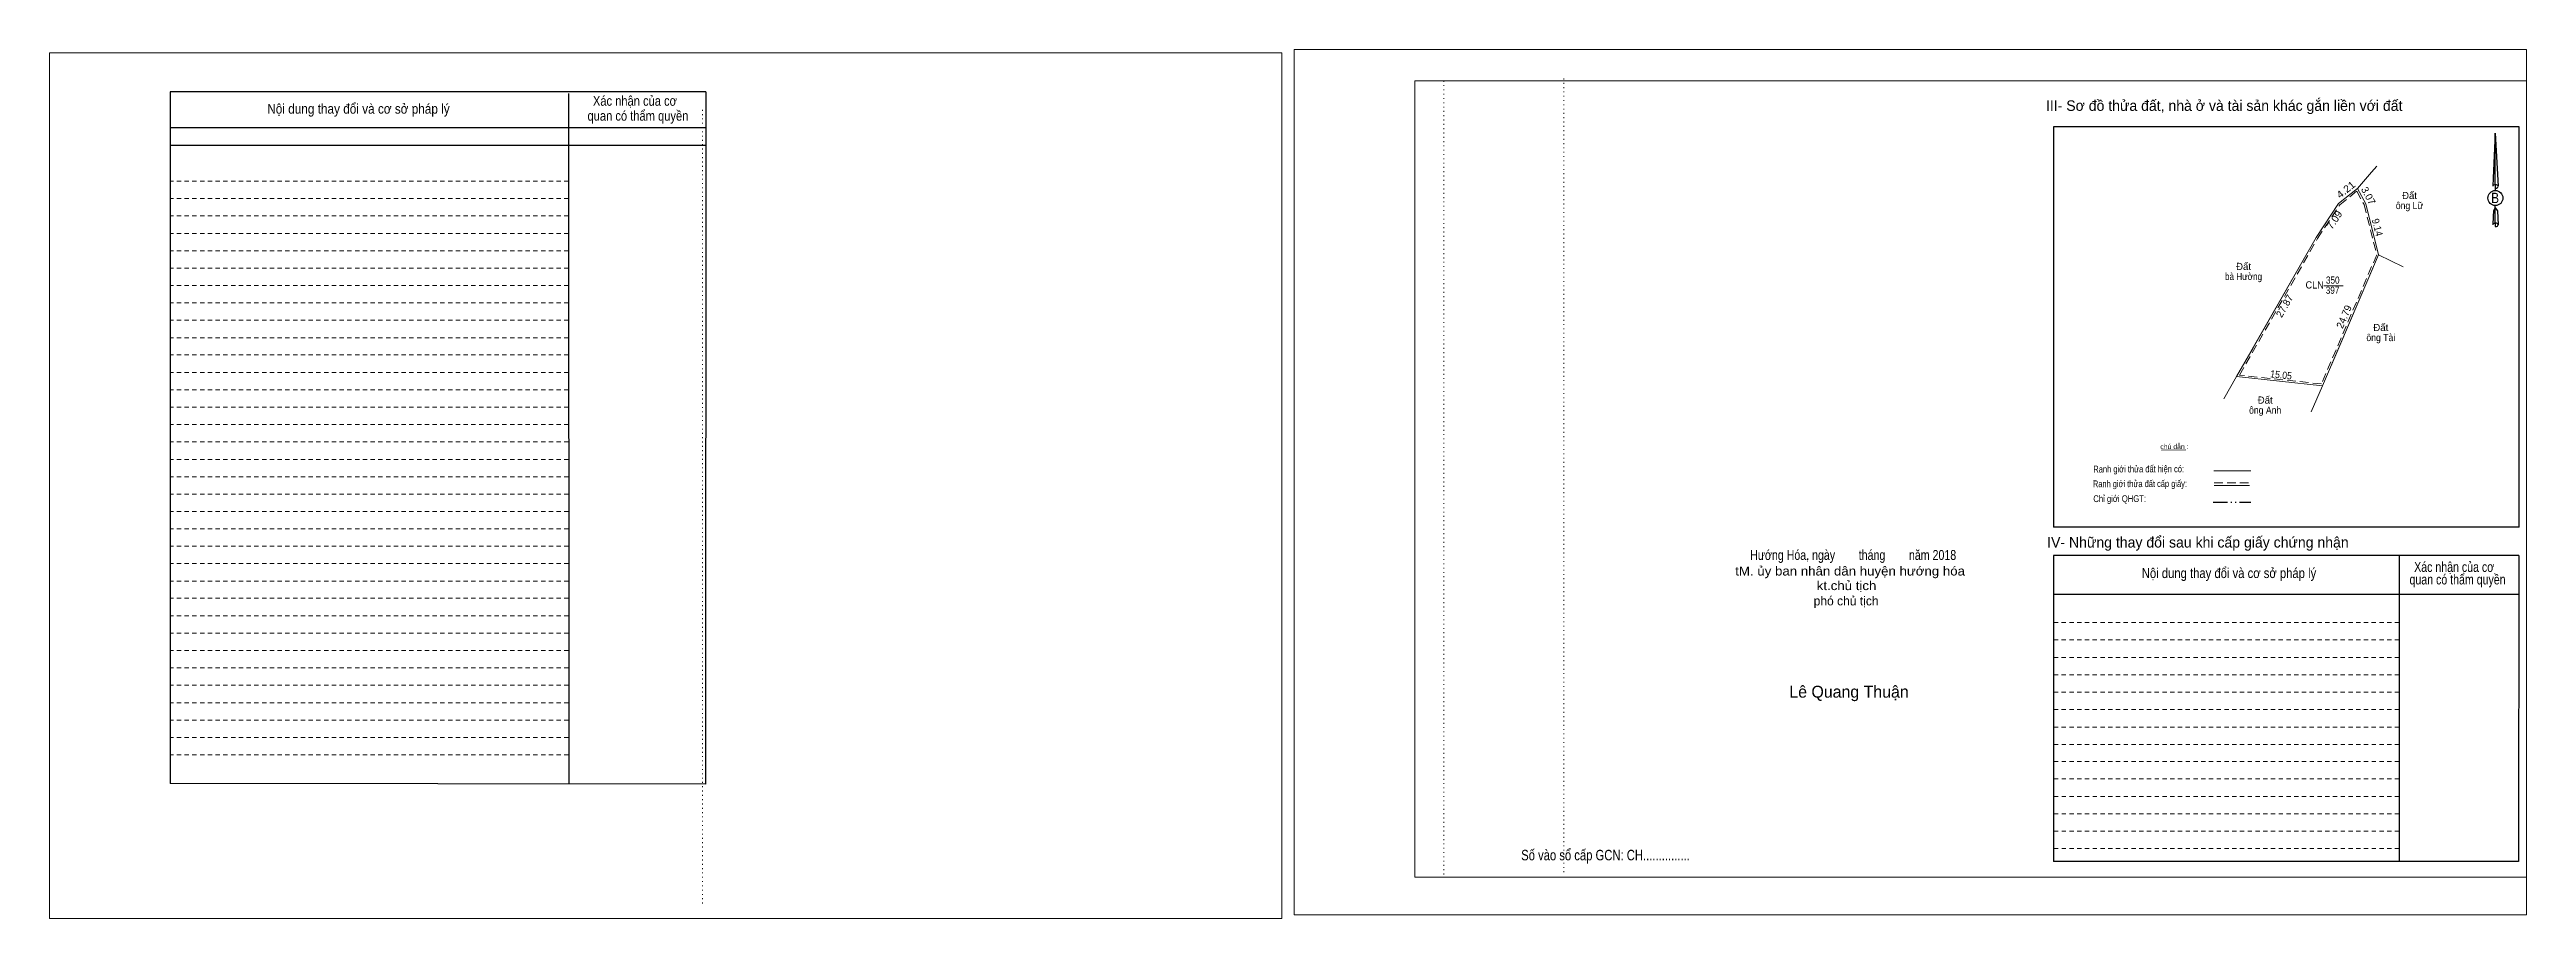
# Model space of a CAD drawing. Header units: metres. Extents: x 550268 to 551159, y 1840749 to 1841074.
# Drawn here: x 550268.3 to 550699.8, y 1840748.6 to 1840899.9 of the extents above; entities that cross this region are included whole.
import ezdxf
from ezdxf.enums import TextEntityAlignment as Align

# ---------------------------------------------------------------- set-up
doc = ezdxf.new("R2010")
doc.units = ezdxf.units.M
doc.header["$LTSCALE"] = 0.5
for name, pattern in [('DASH_DOUBLE_DOT', [9.2, 5, -1.2, 0.3, -1.2, 0.3, -1.2]), ('DOTTED', [1.5, 0.3, -1.2]), ('MEDIUM_DASHED', [4.5, 3, -1.5]), ('SHORT_DASHED', [2.7, 1.5, -1.2])]:
    doc.linetypes.add(name, pattern=pattern)
for name, color, linetype, lineweight in [('1', 7, 'Continuous', 13), ('18', 7, 'Continuous', 25), ('28', 7, 'SHORT_DASHED', 13), ('5', 7, 'Continuous', 13), ('55', 7, 'Continuous', 13), ('7', 7, 'Continuous', 13)]:
    doc.layers.add(name, color=color, linetype=linetype, lineweight=lineweight)

msp = doc.modelspace()

# ---------------------------------------------------------------- texts
at = {"layer": '18'}
for s, height, width, p in [('B', 1.807, 0.85, (550694.295, 1840873.12)), ('Hướng Hóa, ngày        tháng        năm 2018', 1.73, 0.8, (550582.48, 1840811.01)), ('tM. ủy ban nhân dân huyện hướng hóa', 1.569, 1.1, (550581.945, 1840808.3)), ('kt.chủ tịch', 1.569, 1.1, (550581.325, 1840805.76)), ('Số vào sổ cấp GCN: CH...............', 1.83, 0.8, (550539.34, 1840758.72))]:
    msp.add_text(s, height=height, dxfattribs=dict(at, width=width)).set_placement(p, align=Align.CENTER)
for s, height, p in [('phó chủ tịch', 1.569, (550581.25, 1840803.1)), ('Lê Quang Thuận', 2.071, (550581.755, 1840787.04))]:
    msp.add_text(s, height=height, dxfattribs=at).set_placement(p, align=Align.CENTER)
at = {"layer": '28'}
for s, height, width, p in [('Nội dung thay đổi và cơ sở pháp lý', 1.705, 0.9, (550322.115, 1840888.69)), ('Nội dung thay đổi và cơ sở pháp lý', 1.705, 0.9, (550322.115, 1840888.69)), (' quan có thẩm quyền', 1.705, 0.85, (550370.525, 1840887.47)), (' quan có thẩm quyền', 1.705, 0.85, (550370.525, 1840887.47)), ('Xác nhận của cơ', 1.705, 0.85, (550370.265, 1840890.07)), ('Xác nhận của cơ', 1.705, 0.85, (550370.265, 1840890.07)), ('Nội dung thay đổi và cơ sở pháp lý', 1.726, 0.85, (550647.945, 1840807.86)), (' quan có thẩm quyền', 1.726, 0.8, (550687.5, 1840806.75)), ('Xác nhận của cơ', 1.726, 0.8, (550687.165, 1840808.93))]:
    msp.add_text(s, height=height, dxfattribs=dict(at, width=width)).set_placement(p, align=Align.CENTER)
for s, p in [('III- Sơ đồ thửa đất, nhà ở và tài sản khác gắn liền với đất', (550647.11, 1840889.18)), ('IV- Những thay đổi sau khi cấp giấy chứng nhận', (550642.53, 1840813.17))]:
    msp.add_text(s, height=1.83, dxfattribs=at).set_placement(p, align=Align.CENTER)
at = {"layer": '55'}
for s, height, width, p in [('Ranh giới thửa đất cấp giấy:', 1.176, 0.8, (550632.4286, 1840823.689)), ('Ranh giới thửa đất hiện có:', 1.181, 0.8, (550632.2136, 1840826.2483)), ('Chỉ giới QHGT:', 1.176, 0.85, (550628.9086, 1840821.0909))]:
    msp.add_text(s, height=height, rotation=0.135, dxfattribs=dict(at, width=width)).set_placement(p, align=Align.CENTER)
at = {"layer": '7'}
for s, rotation, width, p in [('4.21', 38.639, 1.1, (550668.6848, 1840874.9769)), ('7.09', 56.624, 1.05, (550666.8255, 1840869.8512)), ('9.14', 284.188, 0.95, (550673.1822, 1840868.7482)), ('15.05', 353.895, 0.9, (550656.9536, 1840842.6028))]:
    msp.add_text(s, height=1.25, rotation=rotation, dxfattribs=dict(at, width=width)).set_placement(p, align=Align.CENTER)
for s, height, rotation, p in [('3.07', 1.25, 298.402, (550671.668, 1840874.1073)), ('27.87', 1.25, 60.225, (550658.1668, 1840854.8946)), ('24.79', 1.25, 66.786, (550668.5564, 1840853.1037)), ('chú dẫn :', 0.8693, 359.974, (550638.4448, 1840830.3088))]:
    msp.add_text(s, height=height, rotation=rotation, dxfattribs=at).set_placement(p, align=Align.CENTER)
for s, width, p in [('ông Lữ', 0.9, (550679.39, 1840872.08)), ('bà Hường', 0.85, (550650.475, 1840859.73)), ('CLN', 0.95, (550662.865, 1840858.26)), ('397', 0.85, (550665.985, 1840857.34)), ('350', 0.85, (550666.02, 1840859.1)), ('ông Tài', 0.9, (550674.39, 1840849.1)), ('ông Anh', 0.9, (550654.245, 1840836.47))]:
    msp.add_text(s, height=1.25, dxfattribs=dict(at, width=width)).set_placement(p, align=Align.CENTER)
for p in [(550679.39, 1840873.83), (550650.48, 1840861.48), (550674.39, 1840850.85), (550654.25, 1840838.22)]:
    msp.add_text('Đất', height=1.25, dxfattribs=at).set_placement(p, align=Align.CENTER)

# ---------------------------------------------------------------- linework, layer by layer
at = {"layer": '1'}
for p, q in [((550506.14, 1840894.41), (550699.76, 1840894.41)), ((550506.14, 1840755.81), (550506.14, 1840894.41)), ((550699.76, 1840894.41), (550699.76, 1840754.65)), ((550506.14, 1840755.81), (550699.76, 1840755.81))]:
    msp.add_line(p, q, dxfattribs=at)
at = {"layer": '1', "linetype": 'DOTTED'}
for p, q in [((550511.16, 1840894.41), (550511.16, 1840755.81)), ((550532.06, 1840894.81), (550532.06, 1840756.21)), ((550382.04, 1840889.36), (550382.04, 1840750.78))]:
    msp.add_line(p, q, dxfattribs=at)
at = {"layer": '1'}
for points in [[(550268.3, 1840748.61), (550482.97, 1840748.61), (550482.97, 1840899.28), (550268.3, 1840899.28)], [(550268.3, 1840899.28), (550482.97, 1840899.28), (550482.97, 1840748.61), (550268.3, 1840748.61)], [(550268.3, 1840748.61), (550482.97, 1840748.61), (550482.97, 1840899.28), (550268.3, 1840899.28)], [(550485.1, 1840749.24), (550699.76, 1840749.24), (550699.76, 1840899.85), (550485.1, 1840899.85)]]:
    msp.add_lwpolyline(points, close=True, dxfattribs=at)
msp.add_lwpolyline([(550513.99, 1840894.41), (550699.76, 1840894.41), (550699.76, 1840755.81), (550513.99, 1840755.81)], dxfattribs=at)
at = {"layer": '18'}
for p, q in [((550694.33, 1840885.31), (550694.83, 1840876.07)), ((550694.33, 1840885.31), (550694.83, 1840876.07)), ((550694.33, 1840885.31), (550694.83, 1840876.07)), ((550693.94, 1840877.49), (550693.88, 1840876.09)), ((550694.33, 1840876.33), (550694.33, 1840876.02)), ((550694.33, 1840876.02), (550694.33, 1840875.76)), ((550694.83, 1840876.07), (550694.83, 1840876.09)), ((550694.33, 1840875.76), (550694.33, 1840875.38)), ((550694.33, 1840875.76), (550694.33, 1840875.38)), ((550694.33, 1840875.76), (550694.33, 1840875.38)), ((550694.33, 1840872.28), (550694.33, 1840872.67)), ((550694.33, 1840872.28), (550694.33, 1840872.67)), ((550694.33, 1840872.28), (550694.33, 1840872.67)), ((550694.33, 1840872.28), (550694.69, 1840871.76)), ((550694.33, 1840872.28), (550694.69, 1840871.76)), ((550694.33, 1840872.28), (550694.69, 1840871.76)), ((550694.69, 1840871.76), (550694.83, 1840869.34)), ((550694.69, 1840871.76), (550694.83, 1840869.34)), ((550694.69, 1840871.76), (550694.83, 1840869.34)), ((550694.33, 1840869.65), (550694.33, 1840869.31)), ((550694.33, 1840869.31), (550694.33, 1840869.03)), ((550694.83, 1840869.34), (550694.83, 1840869.36))]:
    msp.add_line(p, q, dxfattribs=at)
for points in [[(550694.33, 1840876.33), (550694.33, 1840885.31), (550693.94, 1840877.49)], [(550694.33, 1840869.65), (550694.33, 1840872.28), (550694.03, 1840871.76), (550693.94, 1840870.78), (550693.88, 1840869.36)]]:
    msp.add_lwpolyline(points, dxfattribs=at)
for centre, start_param, end_param in [((550694.3524, 1840876.0378), 1.57079633, 3.07445202), ((550694.3524, 1840876.0378), 0.06714063, 1.57079633), ((550694.3524, 1840876.0378), 4.71238898, 6.28318531), ((550694.3524, 1840869.3214), 2.49106941, 3.07427841), ((550694.3524, 1840869.3214), 1.57079633, 2.49106941), ((550694.3524, 1840869.3214), 0.06714063, 1.57079633), ((550694.3524, 1840869.3214), 4.71238898, 6.28318531)]:
    msp.add_ellipse(centre, major_axis=(0.4744, 0), ratio=0.655448, start_param=start_param, end_param=end_param, dxfattribs=at)
msp.add_ellipse((550694.352, 1840874.01), major_axis=(0, 1.3159), ratio=0.983453, dxfattribs=at)
at = {"layer": '28', "linetype": 'Continuous', "lineweight": 25}
for p, q in [((550382.65, 1840892.51), (550289.3, 1840892.51)), ((550358.72, 1840892.19), (550358.76, 1840772.03)), ((550382.65, 1840892.51), (550382.58, 1840771.96)), ((550382.65, 1840886.21), (550289.42, 1840886.21)), ((550382.65, 1840886.21), (550289.42, 1840886.21)), ((550382.65, 1840883.18), (550289.42, 1840883.18)), ((550698.51, 1840816.69), (550617.4, 1840816.69)), ((550677.57, 1840811.77), (550677.6, 1840758.54)), ((550698.42, 1840811.77), (550698.4, 1840758.54)), ((550698.4, 1840805.02), (550617.35, 1840805.02)), ((550382.58, 1840771.96), (550289.3, 1840772.09)), ((550698.4, 1840758.54), (550617.35, 1840758.54))]:
    msp.add_line(p, q, dxfattribs=at)
at = {"layer": '28'}
for p, q in [((550358.72, 1840876.95), (550289.3, 1840876.95)), ((550358.72, 1840873.9), (550289.3, 1840873.9)), ((550358.72, 1840870.92), (550289.3, 1840870.92)), ((550358.72, 1840867.84), (550289.3, 1840867.84)), ((550358.72, 1840864.83), (550289.3, 1840864.83)), ((550358.72, 1840861.79), (550289.3, 1840861.79)), ((550358.72, 1840858.77), (550289.3, 1840858.77)), ((550358.72, 1840855.75), (550289.3, 1840855.75)), ((550358.72, 1840852.73), (550289.3, 1840852.73)), ((550358.72, 1840849.69), (550289.3, 1840849.69)), ((550358.72, 1840846.69), (550289.3, 1840846.69)), ((550358.72, 1840843.64), (550289.3, 1840843.64)), ((550358.72, 1840840.64), (550289.3, 1840840.64)), ((550358.72, 1840837.63), (550289.3, 1840837.63)), ((550358.72, 1840834.58), (550289.3, 1840834.58)), ((550358.72, 1840831.58), (550289.3, 1840831.58)), ((550358.72, 1840828.52), (550289.3, 1840828.52)), ((550358.72, 1840825.49), (550289.3, 1840825.49)), ((550358.72, 1840822.47), (550289.3, 1840822.47)), ((550358.72, 1840819.44), (550289.3, 1840819.44)), ((550358.72, 1840816.41), (550289.3, 1840816.41)), ((550358.72, 1840813.39), (550289.3, 1840813.39)), ((550358.72, 1840810.37), (550289.3, 1840810.37)), ((550358.72, 1840807.33), (550289.3, 1840807.33)), ((550358.72, 1840804.34), (550289.3, 1840804.34)), ((550358.72, 1840801.27), (550289.3, 1840801.27)), ((550358.72, 1840798.29), (550289.3, 1840798.29)), ((550677.59, 1840800.12), (550617.35, 1840800.12)), ((550358.72, 1840795.23), (550289.3, 1840795.23)), ((550677.59, 1840797.08), (550617.35, 1840797.08)), ((550677.59, 1840794.04), (550617.35, 1840794.04)), ((550358.72, 1840792.22), (550289.3, 1840792.22)), ((550677.59, 1840791.04), (550617.35, 1840791.04)), ((550358.72, 1840789.19), (550289.3, 1840789.19)), ((550358.72, 1840786.15), (550289.3, 1840786.15)), ((550677.59, 1840788.01), (550617.35, 1840788.01)), ((550358.72, 1840783.13), (550289.3, 1840783.13)), ((550677.59, 1840784.97), (550617.35, 1840784.97)), ((550677.59, 1840781.92), (550617.35, 1840781.92)), ((550358.72, 1840780.1), (550289.3, 1840780.1)), ((550358.72, 1840777.07), (550289.3, 1840777.07)), ((550677.6, 1840778.91), (550617.35, 1840778.91)), ((550677.6, 1840775.91), (550617.35, 1840775.91)), ((550677.6, 1840772.88), (550617.35, 1840772.88)), ((550677.6, 1840769.84), (550617.35, 1840769.84)), ((550677.6, 1840766.82), (550617.35, 1840766.82)), ((550677.6, 1840763.81), (550617.35, 1840763.81)), ((550677.6, 1840760.78), (550617.35, 1840760.78))]:
    msp.add_line(p, q, dxfattribs=at)
at = {"layer": '28', "linetype": 'Continuous', "lineweight": 25}
for points in [[(550382.65, 1840892.51), (550289.3, 1840892.51), (550289.3, 1840772.09)], [(550698.51, 1840816.69), (550698.51, 1840886.39), (550617.4, 1840886.39), (550617.4, 1840816.69)], [(550698.42, 1840811.77), (550617.35, 1840811.77), (550617.35, 1840758.54)]]:
    msp.add_lwpolyline(points, dxfattribs=at)
at = {"layer": '5', "linetype": 'DASH_DOUBLE_DOT', "lineweight": 25}
msp.add_line((550645.18, 1840821.05), (550651.72, 1840821.05), dxfattribs=at)
at = {"layer": '55'}
for p, q in [((550645.33, 1840826.55), (550651.72, 1840826.55)), ((550645.38, 1840823.99), (550651.5, 1840823.99)), ((550645.38, 1840823.99), (550651.5, 1840823.99))]:
    msp.add_line(p, q, dxfattribs=at)
at = {"layer": '55', "linetype": 'MEDIUM_DASHED'}
msp.add_line((550645.36, 1840824.41), (550651.63, 1840824.41), dxfattribs=at)
at = {"layer": '7'}
for p, q in [((550670.3, 1840875.67), (550672.79, 1840878.52)), ((550672.79, 1840878.52), (550673.7, 1840879.56)), ((550678.27, 1840862.03), (550674, 1840864.11)), ((550664.46, 1840858.72), (550667.85, 1840858.72)), ((550649.27, 1840842.93), (550652.14, 1840847.94)), ((550647.05, 1840839.06), (550649.27, 1840842.93)), ((550664.23, 1840841.33), (550649.27, 1840842.93)), ((550664.23, 1840841.33), (550662.28, 1840836.78)), ((550636.2, 1840830.12), (550640.41, 1840830.2))]:
    msp.add_line(p, q, dxfattribs=at)
msp.add_lwpolyline([(550670.3, 1840875.67), (550671.76, 1840872.97), (550674, 1840864.11), (550664.23, 1840841.33), (550649.27, 1840842.93), (550663.11, 1840867.12), (550667.01, 1840873.04)], close=True, dxfattribs=at)
at = {"layer": '7', "linetype": 'MEDIUM_DASHED'}
msp.add_lwpolyline([(550670.21, 1840875.21), (550671.48, 1840872.86), (550673.68, 1840864.13), (550664.04, 1840841.65), (550649.76, 1840843.18), (550663.37, 1840866.96), (550667.23, 1840872.84)], close=True, dxfattribs=at)
at = {"layer": '7'}
for points in [[(550652.14, 1840847.94), (550663.11, 1840867.12), (550667.01, 1840873.04), (550670.3, 1840875.67)], [(550670.3, 1840875.67), (550671.76, 1840872.97), (550674, 1840864.11)], [(550674, 1840864.11), (550667.06, 1840847.94), (550664.23, 1840841.33)]]:
    msp.add_lwpolyline(points, dxfattribs=at)

msp.set_redraw_order([(e.dxf.handle, doc.entitydb.next_handle()) for e in msp.query("TEXT MTEXT ATTDEF DIMENSION ARC_DIMENSION")])  # texts and dimensions are drawn at this point

doc.saveas('drawing.dxf')
